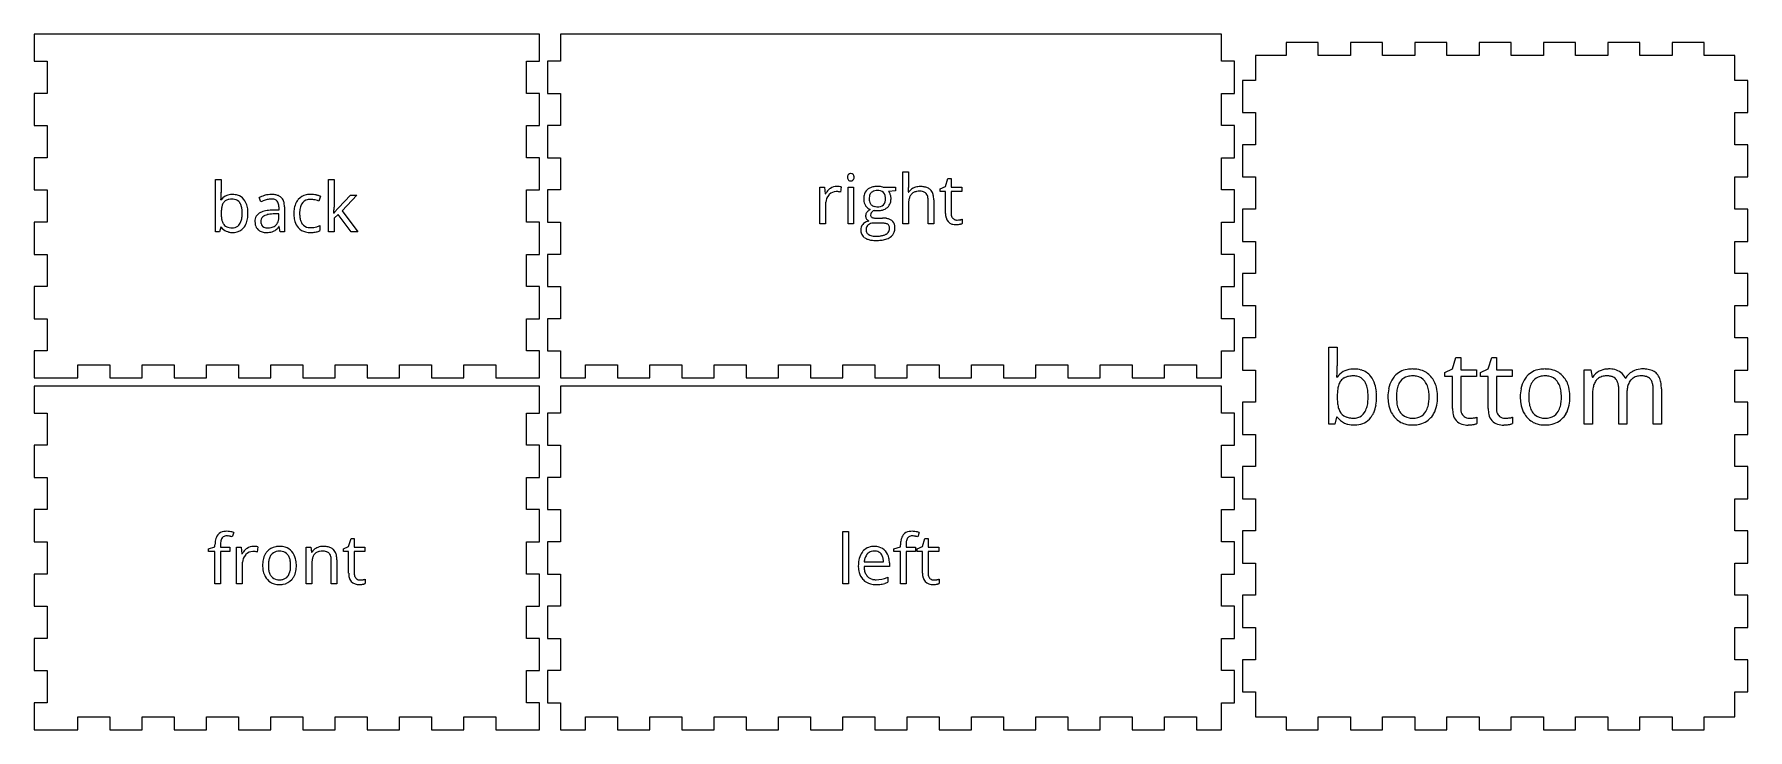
# Model space of a CAD drawing. Header units: inches. Extents: x 0 to 25.9, y 0.1 to 10.6.
import ezdxf

# ---------------------------------------------------------------- set-up
doc = ezdxf.new("R2010")
doc.units = ezdxf.units.IN

msp = doc.modelspace()

# ---------------------------------------------------------------- linework, layer by layer
at = {"layer": 'back_labelLayer'}
for p, q in [((2.744, 7.656), (2.744, 8.445)), ((2.744, 8.445), (2.829, 8.445)), ((2.829, 8.445), (2.829, 8.253)), ((4.454, 7.656), (4.454, 8.445)), ((4.454, 8.445), (4.537, 8.445)), ((4.537, 8.445), (4.537, 8.027)), ((2.825, 8.138), (2.829, 8.138)), ((3.428, 8.109), (3.402, 8.173)), ((4.33, 8.193), (4.304, 8.121)), ((4.604, 8.021), (4.784, 8.212)), ((4.884, 8.212), (4.658, 7.975)), ((4.784, 8.212), (4.884, 8.212)), ((3.609, 7.986), (3.704, 7.989)), ((3.702, 7.929), (3.617, 7.926)), ((3.702, 7.879), (3.702, 7.929)), ((3.704, 7.989), (3.704, 8.023)), ((3.786, 8.035), (3.786, 7.656)), ((4.533, 7.94), (4.537, 7.94)), ((4.601, 7.918), (4.537, 7.864)), ((4.537, 7.864), (4.537, 7.656)), ((4.797, 7.656), (4.601, 7.918)), ((4.658, 7.975), (4.899, 7.656)), ((2.805, 7.656), (2.744, 7.656)), ((2.823, 7.727), (2.805, 7.656)), ((2.829, 7.727), (2.823, 7.727)), ((3.707, 7.735), (3.703, 7.735)), ((3.723, 7.656), (3.707, 7.735)), ((3.786, 7.656), (3.723, 7.656)), ((4.322, 7.749), (4.322, 7.674)), ((4.537, 7.656), (4.454, 7.656)), ((4.899, 7.656), (4.797, 7.656))]:
    msp.add_line(p, q, dxfattribs=at)
for centre, radius, start, end in [((1.561, 8.235), 1.267, 355.7238, 358.126), ((1.816, 8.218), 1.012, 355.4691, 355.6574), ((1.072, 8.252), 1.757, 358.1124, 0.0482), ((2.986, 8.028), 0.192, 95.1836, 145.1108), ((3.095, 7.975), 0.264, 160.8927, 171.2334), ((2.982, 8.015), 0.144, 143.3383, 161.2561), ((2.956, 8.033), 0.112, 120.14, 142.425), ((2.972, 8.002), 0.146, 100.4471, 119.6699), ((2.989, 7.914), 0.237, 89.5729, 100.7327), ((3.003, 7.933), 0.288, 89.8743, 96.8146), ((2.992, 7.955), 0.195, 78.6782, 90.3752), ((3.006, 7.963), 0.257, 74.2395, 90.5622), ((3.009, 8.026), 0.123, 35.5408, 79.8013), ((3.023, 8.026), 0.193, 38.563, 74.0672), ((2.995, 8.016), 0.14, 32.7029, 35.5235), ((2.957, 7.994), 0.183, 15.7779, 32.0148), ((2.837, 7.959), 0.309, 6.1649, 16.0396), ((2.979, 7.992), 0.248, 16.471, 38.4076), ((2.853, 7.952), 0.381, 5.1337, 16.7972), ((3.587, 7.831), 0.388, 106.3569, 118.3351), ((3.675, 7.601), 0.564, 112.212, 115.964), ((3.62, 7.741), 0.414, 103.6225, 112.432), ((3.603, 7.78), 0.442, 104.5153, 106.5492), ((3.591, 7.831), 0.39, 90.0715, 104.6522), ((3.588, 7.877), 0.274, 90.4487, 103.7665), ((3.586, 7.943), 0.208, 83.6512, 90.1748), ((3.592, 7.865), 0.356, 81.5681, 90.3251), ((3.595, 8.013), 0.138, 70.5721, 83.9931), ((3.613, 8.062), 0.0855, 42.7295, 71.0381), ((3.613, 7.999), 0.22, 68.2272, 81.7497), ((3.605, 8.058), 0.094, 20.4096, 41.4481), ((3.553, 8.038), 0.149, 7.8271, 20.6044), ((3.642, 8.07), 0.143, 47.8682, 68.2934), ((3.462, 8.025), 0.242, 359.6933, 8.0039), ((3.646, 8.08), 0.133, 19.233, 46.6743), ((3.569, 8.051), 0.216, 6.338, 19.6813), ((3.454, 8.036), 0.331, 359.8024, 6.6584), ((4.231, 7.963), 0.3, 153.0876, 170.1051), ((4.17, 7.992), 0.232, 138.6548, 152.6855), ((4.159, 8.001), 0.218, 101.4912, 138.3135), ((4.3, 7.953), 0.283, 160.1421, 175.1366), ((4.168, 8.004), 0.141, 114.4266, 161.6632), ((4.181, 7.96), 0.187, 88.7196, 112.5666), ((4.185, 7.891), 0.331, 89.5893, 102.1787), ((4.185, 7.96), 0.187, 87.6768, 89.9748), ((4.187, 7.842), 0.38, 77.7703, 89.9477), ((4.182, 7.906), 0.241, 81.6907, 87.5082), ((4.167, 7.8), 0.348, 77.3003, 81.7345), ((4.146, 7.703), 0.448, 74.7807, 77.4501), ((4.166, 7.773), 0.375, 68.3295, 74.883), ((4.18, 7.802), 0.42, 74.6791, 77.9585), ((4.219, 7.943), 0.274, 70.0945, 74.7383), ((4.256, 8.044), 0.167, 63.5033, 70.1862), ((4.272, 8.078), 0.129, 62.9395, 63.1933), ((3.283, 7.945), 0.454, 171.0667, 177.8457), ((3.478, 7.935), 0.649, 177.6178, 180.0425), ((3.386, 7.932), 0.557, 179.7765, 185.7077), ((3.166, 7.909), 0.336, 185.5921, 194.2054), ((3.025, 7.873), 0.191, 193.9433, 208.0214), ((2.968, 7.844), 0.127, 208.5543, 217.5611), ((2.947, 7.879), 0.193, 326.7103, 343.6662), ((2.834, 7.913), 0.311, 343.4169, 353.6371), ((2.649, 7.937), 0.498, 359.7683, 6.3097), ((2.664, 7.933), 0.483, 353.4936, 0.2206), ((2.912, 7.902), 0.319, 335.8305, 350.8257), ((2.74, 7.931), 0.494, 350.6563, 0.3382), ((2.693, 7.935), 0.541, 359.8781, 5.4093), ((3.485, 7.815), 0.146, 115.4904, 182.3569), ((3.552, 7.808), 0.212, 179.5455, 192.6952), ((3.558, 7.681), 0.298, 101.3567, 117.0801), ((3.561, 7.809), 0.133, 171.2125, 180.2064), ((3.548, 7.807), 0.12, 179.5262, 192.7786), ((3.519, 7.817), 0.0899, 120.9736, 172.4178), ((3.508, 7.797), 0.0785, 192.326, 222.0584), ((3.54, 7.784), 0.129, 113.5882, 121.6813), ((3.572, 7.71), 0.21, 102.7993, 113.2436), ((3.617, 7.407), 0.578, 92.4696, 101.7065), ((3.609, 7.549), 0.376, 96.3544, 102.9957), ((3.637, 7.307), 0.619, 91.8564, 96.4476), ((3.634, 7.163), 0.823, 91.7165, 92.9096), ((3.558, 7.859), 0.141, 314.189, 347.4271), ((3.488, 7.877), 0.214, 346.9175, 0.2824), ((3.399, 7.879), 0.302, 359.8251, 359.9866), ((4.393, 7.933), 0.465, 169.898, 180.3689), ((4.438, 7.93), 0.509, 179.9385, 183.9814), ((4.301, 7.917), 0.372, 183.5915, 196.3539), ((4.178, 7.88), 0.244, 196.0166, 221.1349), ((4.481, 7.932), 0.466, 174.5312, 180.1547), ((4.424, 7.929), 0.408, 179.7041, 188.0743), ((4.277, 7.907), 0.259, 187.9314, 200.3888), ((4.197, 7.878), 0.175, 200.418, 216.6393), ((0.144, 8.245), 4.399, 356.0256, 356.0531), ((1.803, 8.132), 2.737, 356.0324, 356.6446), ((2.884, 8.069), 1.654, 356.6328, 357.4904), ((3.977, 8.028), 0.561, 358.2729, 359.8935), ((3.54, 8.04), 0.998, 357.5037, 358.3308), ((4.945, 7.652), 0.499, 142.3233, 144.7071), ((5.21, 7.447), 0.834, 140.4336, 142.3364), ((5.555, 7.163), 1.281, 139.2791, 140.471), ((5.956, 6.818), 1.81, 138.3418, 139.2878), ((2.98, 7.836), 0.187, 215.5849, 245.8363), ((2.964, 7.842), 0.122, 218.169, 253.8047), ((2.995, 7.869), 0.222, 245.9804, 255.5452), ((2.986, 7.912), 0.196, 253.1386, 266.8481), ((3.002, 7.901), 0.256, 255.7755, 270.3187), ((2.993, 7.987), 0.271, 266.3776, 270.0517), ((2.995, 7.884), 0.168, 269.3871, 285.8632), ((3.004, 7.931), 0.286, 269.9226, 275.5485), ((3.017, 7.846), 0.199, 274.064, 321.4081), ((3.007, 7.839), 0.121, 286.0163, 326.8498), ((2.988, 7.869), 0.237, 321.3158, 335.5439), ((3.48, 7.79), 0.138, 192.0828, 227.4521), ((3.484, 7.795), 0.145, 227.7693, 237.8043), ((3.497, 7.818), 0.171, 238.3273, 258.9185), ((3.505, 7.796), 0.075, 222.5803, 229.2545), ((3.515, 7.809), 0.0917, 229.7838, 254.2723), ((3.515, 7.904), 0.259, 258.6723, 270.4045), ((3.529, 7.854), 0.139, 253.9399, 266.4533), ((3.517, 8.024), 0.379, 269.9534, 273.1487), ((3.533, 7.904), 0.189, 266.0789, 270.0599), ((3.535, 7.947), 0.232, 269.5794, 282.0412), ((3.523, 7.932), 0.286, 272.9335, 281.4141), ((3.541, 7.842), 0.194, 281.2978, 293.7314), ((3.552, 7.872), 0.155, 281.712, 306.4595), ((3.555, 7.805), 0.155, 294.3937, 304.7366), ((3.559, 7.859), 0.141, 306.988, 313.8556), ((3.514, 7.864), 0.227, 304.8483, 314.8535), ((3.429, 7.951), 0.349, 314.7441, 321.7073), ((4.154, 7.862), 0.214, 221.7976, 256.802), ((4.164, 7.854), 0.134, 216.9697, 261.3103), ((4.179, 7.96), 0.315, 256.4246, 270.4888), ((4.179, 7.923), 0.204, 260.1358, 270.2689), ((4.178, 8.072), 0.353, 270.266, 286.289), ((4.182, 8.107), 0.462, 269.965, 272.8643), ((4.189, 7.999), 0.353, 272.5979, 282.1878), ((4.214, 7.888), 0.24, 282.0346, 296.9452), ((4.157, 8.152), 0.435, 286.0459, 292.3651)]:
    msp.add_arc(centre, radius, start, end, dxfattribs=at)
at = {"layer": 'back_outsideCutPath'}
for p, q in [((0, 10.644), (0, 10.236)), ((7.644, 10.644), (0, 10.644)), ((7.644, 10.236), (7.644, 10.644)), ((0, 10.236), (0.197, 10.236)), ((0.197, 10.236), (0.197, 9.749)), ((7.447, 9.749), (7.447, 10.236)), ((7.447, 10.236), (7.644, 10.236)), ((0.197, 9.749), (0, 9.749)), ((0, 9.749), (0, 9.262)), ((7.644, 9.749), (7.447, 9.749)), ((7.644, 9.262), (7.644, 9.749)), ((0, 9.262), (0.197, 9.262)), ((0.197, 9.262), (0.197, 8.775)), ((7.447, 8.775), (7.447, 9.262)), ((7.447, 9.262), (7.644, 9.262)), ((0.197, 8.775), (0, 8.775)), ((0, 8.775), (0, 8.289)), ((7.644, 8.775), (7.447, 8.775)), ((7.644, 8.289), (7.644, 8.775)), ((0, 8.289), (0.197, 8.289)), ((0.197, 8.289), (0.197, 7.802)), ((7.447, 7.802), (7.447, 8.289)), ((7.447, 8.289), (7.644, 8.289)), ((0.197, 7.802), (0, 7.802)), ((0, 7.802), (0, 7.315)), ((7.644, 7.802), (7.447, 7.802)), ((7.644, 7.315), (7.644, 7.802)), ((0, 7.315), (0.197, 7.315)), ((0.197, 7.315), (0.197, 6.828)), ((7.447, 6.828), (7.447, 7.315)), ((7.447, 7.315), (7.644, 7.315)), ((0.197, 6.828), (0, 6.828)), ((0, 6.828), (0, 6.342)), ((7.644, 6.828), (7.447, 6.828)), ((7.644, 6.342), (7.644, 6.828)), ((0, 6.342), (0.197, 6.342)), ((0.197, 6.342), (0.197, 5.855)), ((7.447, 5.855), (7.447, 6.342)), ((7.447, 6.342), (7.644, 6.342)), ((0.197, 5.855), (0, 5.855)), ((0, 5.855), (0, 5.447)), ((7.644, 5.855), (7.447, 5.855)), ((7.644, 5.447), (7.644, 5.855)), ((0, 5.447), (0.658, 5.447)), ((0.658, 5.447), (0.658, 5.644)), ((0.658, 5.644), (1.145, 5.644)), ((1.145, 5.644), (1.145, 5.447)), ((1.145, 5.447), (1.631, 5.447)), ((1.631, 5.447), (1.631, 5.644)), ((1.631, 5.644), (2.118, 5.644)), ((2.118, 5.644), (2.118, 5.447)), ((2.118, 5.447), (2.605, 5.447)), ((2.605, 5.447), (2.605, 5.644)), ((2.605, 5.644), (3.092, 5.644)), ((3.092, 5.644), (3.092, 5.447)), ((3.092, 5.447), (3.578, 5.447)), ((3.578, 5.447), (3.578, 5.644)), ((3.578, 5.644), (4.065, 5.644)), ((4.065, 5.644), (4.065, 5.447)), ((4.065, 5.447), (4.552, 5.447)), ((4.552, 5.447), (4.552, 5.644)), ((4.552, 5.644), (5.039, 5.644)), ((5.039, 5.644), (5.039, 5.447)), ((5.039, 5.447), (5.525, 5.447)), ((5.525, 5.447), (5.525, 5.644)), ((5.525, 5.644), (6.012, 5.644)), ((6.012, 5.644), (6.012, 5.447)), ((6.012, 5.447), (6.499, 5.447)), ((6.499, 5.447), (6.499, 5.644)), ((6.499, 5.644), (6.986, 5.644)), ((6.986, 5.644), (6.986, 5.447)), ((6.986, 5.447), (7.472, 5.447)), ((7.472, 5.447), (7.644, 5.447))]:
    msp.add_line(p, q, dxfattribs=at)
at = {"layer": 'bottom_labelLayer'}
for p, q in [((19.594, 4.749), (19.594, 5.91)), ((19.594, 5.91), (19.718, 5.91)), ((19.718, 5.91), (19.718, 5.628)), ((21.464, 5.582), (21.516, 5.756)), ((21.516, 5.756), (21.587, 5.756)), ((21.587, 5.756), (21.587, 5.567)), ((22.003, 5.582), (22.056, 5.756)), ((22.056, 5.756), (22.127, 5.756)), ((22.127, 5.756), (22.127, 5.567)), ((19.712, 5.458), (19.718, 5.458)), ((21.346, 5.53), (21.464, 5.582)), ((21.346, 5.47), (21.346, 5.53)), ((21.464, 5.47), (21.346, 5.47)), ((21.464, 4.984), (21.464, 5.47)), ((21.587, 5.567), (21.825, 5.567)), ((21.825, 5.47), (21.587, 5.47)), ((21.587, 5.47), (21.587, 4.989)), ((21.825, 5.567), (21.825, 5.47)), ((21.886, 5.53), (22.003, 5.582)), ((21.886, 5.47), (21.886, 5.53)), ((22.003, 5.47), (21.886, 5.47)), ((22.003, 4.984), (22.003, 5.47)), ((22.127, 5.567), (22.365, 5.567)), ((22.365, 5.47), (22.127, 5.47)), ((22.127, 5.47), (22.127, 4.989)), ((22.365, 5.567), (22.365, 5.47)), ((23.457, 4.749), (23.457, 5.567)), ((23.457, 5.567), (23.558, 5.567)), ((23.558, 5.567), (23.578, 5.455)), ((23.578, 5.455), (23.584, 5.455)), ((23.978, 4.749), (23.978, 5.281)), ((24.077, 5.443), (24.083, 5.443)), ((24.102, 5.205), (24.102, 4.749)), ((24.5, 4.749), (24.5, 5.281)), ((24.624, 5.282), (24.624, 4.749)), ((23.581, 5.178), (23.581, 4.749)), ((19.683, 4.749), (19.594, 4.749)), ((19.709, 4.854), (19.683, 4.749)), ((19.718, 4.854), (19.709, 4.854)), ((21.831, 4.851), (21.831, 4.756)), ((22.371, 4.851), (22.371, 4.756)), ((23.581, 4.749), (23.457, 4.749)), ((24.102, 4.749), (23.978, 4.749)), ((24.624, 4.749), (24.5, 4.749))]:
    msp.add_line(p, q, dxfattribs=at)
for centre, radius, start, end in [((18.133, 5.583), 1.584, 355.4747, 355.6517), ((17.854, 5.602), 1.864, 355.7238, 358.1261), ((17.135, 5.626), 2.583, 358.1123, 0.0486), ((19.949, 5.297), 0.282, 95.1835, 145.1109), ((19.905, 5.303), 0.165, 120.1403, 142.4248), ((19.929, 5.258), 0.215, 100.4469, 119.6703), ((19.955, 5.128), 0.348, 89.5733, 100.7326), ((19.974, 5.157), 0.423, 89.8743, 96.8147), ((19.959, 5.19), 0.287, 78.6779, 90.3748), ((19.979, 5.201), 0.379, 74.2393, 90.5623), ((19.983, 5.293), 0.181, 35.5409, 79.8011), ((20.004, 5.293), 0.284, 38.5632, 74.0669), ((19.939, 5.243), 0.365, 16.4709, 38.4075), ((20.841, 5.242), 0.342, 138.176, 150.2288), ((20.829, 5.251), 0.328, 99.176, 137.9832), ((20.832, 5.276), 0.197, 103.4686, 142.3118), ((20.861, 5.1), 0.481, 89.7328, 100.0758), ((20.857, 5.182), 0.295, 89.4804, 103.8807), ((20.861, 5.164), 0.313, 79.3454, 90.3175), ((20.868, 5.165), 0.416, 73.5222, 90.5692), ((20.885, 5.27), 0.204, 37.9578, 80.4006), ((20.892, 5.254), 0.324, 41.1445, 73.2135), ((20.845, 5.214), 0.386, 13.5014, 41.0703), ((22.844, 5.242), 0.342, 138.176, 150.2288), ((22.832, 5.251), 0.328, 99.176, 137.9832), ((22.835, 5.276), 0.197, 103.4686, 142.3118), ((22.864, 5.1), 0.481, 89.7328, 100.0758), ((22.86, 5.182), 0.295, 89.4804, 103.8807), ((22.864, 5.164), 0.313, 79.3454, 90.3175), ((22.87, 5.165), 0.416, 73.5222, 90.5692), ((22.888, 5.27), 0.204, 37.9578, 80.4006), ((22.895, 5.254), 0.324, 41.1445, 73.2135), ((22.848, 5.214), 0.386, 13.5014, 41.0703), ((23.794, 5.331), 0.244, 117.121, 149.5424), ((23.78, 5.279), 0.195, 101.1545, 123.0657), ((23.819, 5.287), 0.294, 93.8342, 117.5074), ((23.804, 5.169), 0.308, 89.5573, 101.4831), ((23.826, 5.226), 0.355, 89.9658, 94.2832), ((23.806, 5.186), 0.29, 85.5236, 90.0794), ((23.83, 5.176), 0.406, 77.5572, 90.5512), ((23.814, 5.27), 0.206, 72.3599, 85.9564), ((23.839, 5.342), 0.13, 41.061, 72.8993), ((23.868, 5.338), 0.239, 52.7027, 78.0053), ((23.881, 5.363), 0.212, 22.2099, 51.4969), ((24.307, 5.314), 0.259, 119.4042, 150.1829), ((24.336, 5.27), 0.311, 118.2606, 120.0618), ((24.336, 5.267), 0.314, 95.8636, 117.9694), ((24.302, 5.273), 0.201, 101.003, 121.7842), ((24.326, 5.158), 0.319, 89.562, 101.2963), ((24.347, 5.191), 0.391, 89.9197, 96.2621), ((24.329, 5.189), 0.288, 85.8146, 90.068), ((24.35, 5.151), 0.431, 79.936, 90.3805), ((24.336, 5.27), 0.206, 72.6394, 86.2566), ((24.36, 5.342), 0.13, 41.0408, 73.1793), ((24.379, 5.306), 0.273, 62.9726, 80.1663), ((24.409, 5.368), 0.204, 44.229, 62.6228), ((24.4, 5.364), 0.213, 19.561, 43.3162), ((20.673, 5.159), 0.955, 177.6179, 180.0425), ((20.386, 5.174), 0.667, 171.0668, 177.8457), ((20.11, 5.218), 0.388, 160.8927, 171.2335), ((19.944, 5.277), 0.212, 143.3385, 161.2557), ((19.963, 5.279), 0.206, 32.7026, 35.5237), ((19.908, 5.247), 0.269, 15.778, 32.0151), ((19.73, 5.194), 0.455, 6.165, 16.0394), ((19.454, 5.163), 0.732, 359.7682, 6.3096), ((19.754, 5.185), 0.56, 5.1338, 16.7972), ((19.519, 5.16), 0.795, 359.8778, 5.4095), ((21.129, 5.163), 0.643, 169.2442, 180.3882), ((20.911, 5.206), 0.421, 150.7111, 169.4696), ((21.269, 5.161), 0.655, 173.0085, 180.2465), ((21.032, 5.191), 0.416, 162.0653, 173.1674), ((20.88, 5.242), 0.256, 142.9024, 162.3751), ((20.843, 5.24), 0.255, 20.0256, 37.4351), ((20.717, 5.194), 0.39, 7.7439, 20.0692), ((20.491, 5.162), 0.618, 359.7074, 7.8972), ((20.665, 5.167), 0.572, 1.1277, 13.8799), ((23.132, 5.163), 0.643, 169.2442, 180.3882), ((22.913, 5.206), 0.421, 150.7111, 169.4696), ((23.272, 5.161), 0.655, 173.0085, 180.2465), ((23.035, 5.191), 0.416, 162.0653, 173.1674), ((22.883, 5.242), 0.256, 142.9024, 162.3751), ((22.846, 5.24), 0.255, 20.0256, 37.4351), ((22.72, 5.194), 0.39, 7.7439, 20.0692), ((22.493, 5.162), 0.618, 359.7074, 7.8972), ((22.668, 5.167), 0.572, 1.1277, 13.8799), ((24.444, 5.178), 0.862, 178.0973, 180.0257), ((24.204, 5.189), 0.623, 171.304, 178.3503), ((23.953, 5.228), 0.369, 161.0233, 171.4471), ((23.801, 5.282), 0.208, 143.0769, 161.3913), ((23.764, 5.307), 0.162, 123.7016, 142.3024), ((23.822, 5.331), 0.15, 20.7073, 40.0218), ((23.747, 5.303), 0.229, 7.9865, 20.7949), ((23.613, 5.283), 0.366, 359.6946, 8.1475), ((24.647, 5.208), 0.545, 172.3778, 180.183), ((24.776, 5.206), 0.674, 179.9009, 180.0091), ((24.44, 5.237), 0.336, 160.8734, 172.527), ((24.317, 5.281), 0.205, 140.9767, 161.1698), ((24.284, 5.305), 0.164, 122.3593, 140.2888), ((24.344, 5.331), 0.15, 20.7073, 40.0218), ((24.269, 5.303), 0.229, 7.9865, 20.7949), ((24.135, 5.283), 0.366, 359.6946, 8.1475), ((24.27, 5.315), 0.352, 7.5041, 19.9646), ((24.056, 5.285), 0.568, 359.7106, 7.6908), ((20.538, 5.155), 0.819, 179.7761, 185.7077), ((20.215, 5.122), 0.495, 185.5924, 194.2052), ((20.008, 5.068), 0.281, 193.9429, 208.0218), ((19.924, 5.026), 0.187, 208.5538, 217.5604), ((19.893, 5.077), 0.284, 326.7106, 343.6661), ((19.727, 5.127), 0.458, 343.4171, 353.6368), ((19.476, 5.157), 0.71, 353.4933, 0.2206), ((19.842, 5.111), 0.47, 335.8305, 350.8255), ((19.588, 5.154), 0.727, 350.6564, 0.3381), ((21.106, 5.156), 0.62, 179.7745, 189.0933), ((20.946, 5.129), 0.458, 188.9102, 205.3171), ((20.899, 5.109), 0.407, 205.6558, 208.446), ((21.242, 5.155), 0.627, 179.706, 187.9162), ((21.011, 5.122), 0.395, 187.764, 200.0977), ((20.885, 5.076), 0.26, 200.0846, 216.913), ((20.833, 5.079), 0.266, 323.009, 342.6389), ((20.681, 5.129), 0.426, 342.3614, 353.7538), ((20.456, 5.156), 0.653, 353.5361, 0.2016), ((20.813, 5.111), 0.42, 330.2507, 349.4117), ((20.597, 5.154), 0.64, 349.1762, 0.3862), ((20.511, 5.159), 0.727, 359.9913, 1.5429), ((21.853, 4.979), 0.389, 179.3551, 192.8478), ((21.837, 4.987), 0.25, 179.6414, 189.7504), ((21.749, 4.972), 0.16, 189.5476, 205.7876), ((22.393, 4.979), 0.389, 179.3551, 192.8478), ((22.377, 4.987), 0.25, 179.6414, 189.7504), ((22.289, 4.972), 0.16, 189.5476, 205.7876), ((23.108, 5.156), 0.62, 179.7745, 189.0933), ((22.949, 5.129), 0.458, 188.9102, 205.3171), ((22.902, 5.109), 0.407, 205.6558, 208.446), ((23.244, 5.155), 0.627, 179.706, 187.9162), ((23.014, 5.122), 0.395, 187.764, 200.0977), ((22.887, 5.076), 0.26, 200.0846, 216.913), ((22.836, 5.079), 0.266, 323.009, 342.6389), ((22.684, 5.129), 0.426, 342.3614, 353.7538), ((22.459, 5.156), 0.653, 353.5361, 0.2016), ((22.816, 5.111), 0.42, 330.2507, 349.4117), ((22.6, 5.154), 0.64, 349.1762, 0.3862), ((22.514, 5.159), 0.727, 359.9913, 1.5429), ((19.942, 5.014), 0.274, 215.585, 245.8362), ((19.917, 5.023), 0.18, 218.1692, 253.8047), ((19.962, 5.062), 0.327, 245.9804, 255.5453), ((19.95, 5.126), 0.288, 253.1383, 266.8484), ((19.973, 5.11), 0.376, 255.7755, 270.3186), ((19.96, 5.236), 0.399, 266.3783, 270.0506), ((19.963, 5.084), 0.247, 269.3869, 285.863), ((19.976, 5.154), 0.42, 269.9229, 275.5483), ((19.996, 5.028), 0.293, 274.064, 321.4082), ((19.981, 5.018), 0.178, 286.0163, 326.8498), ((19.953, 5.063), 0.348, 321.3162, 335.5435), ((20.838, 5.072), 0.335, 207.7948, 238.6758), ((20.842, 5.08), 0.345, 238.8114, 253.2428), ((20.838, 5.043), 0.203, 217.3008, 261.7099), ((20.855, 5.132), 0.398, 253.5437, 270.4182), ((20.86, 5.145), 0.308, 260.5035, 270.2479), ((20.86, 5.215), 0.481, 269.7504, 279.8033), ((20.864, 5.125), 0.288, 269.4482, 284.7255), ((20.887, 5.041), 0.2, 284.5662, 322.6335), ((20.891, 5.067), 0.33, 278.8959, 317.9978), ((20.879, 5.077), 0.346, 318.1441, 329.7565), ((21.658, 4.927), 0.187, 190.3818, 253.8772), ((21.713, 4.955), 0.12, 206.129, 221.4087), ((21.696, 5.057), 0.324, 253.785, 270.8851), ((21.709, 4.952), 0.115, 221.5949, 262.3505), ((21.718, 5.002), 0.166, 261.3267, 270.1917), ((21.701, 5.051), 0.317, 270.0031, 270.7611), ((21.699, 5.12), 0.386, 270.893, 275.5489), ((21.72, 5.243), 0.407, 269.8806, 278.303), ((21.685, 5.27), 0.537, 275.5263, 279.2938), ((21.698, 5.196), 0.462, 279.1849, 280.1152), ((21.724, 5.207), 0.37, 278.4125, 279.0125), ((21.718, 5.085), 0.349, 280.0062, 283.374), ((21.678, 5.503), 0.67, 278.9593, 280.5104), ((21.749, 4.955), 0.216, 283.3076, 288.1193), ((21.721, 5.269), 0.433, 280.484, 282.6264), ((21.76, 5.1), 0.259, 282.5877, 285.5785), ((21.779, 4.866), 0.122, 287.9885, 295.304), ((21.779, 5.029), 0.186, 285.7244, 286.2574), ((22.197, 4.927), 0.187, 190.3818, 253.8772), ((22.252, 4.955), 0.12, 206.129, 221.4087), ((22.236, 5.057), 0.324, 253.785, 270.8851), ((22.248, 4.952), 0.115, 221.5949, 262.3505), ((22.258, 5.002), 0.166, 261.3267, 270.1917), ((22.241, 5.051), 0.317, 270.0031, 270.7611), ((22.239, 5.12), 0.386, 270.893, 275.5489), ((22.259, 5.243), 0.407, 269.8806, 278.303), ((22.224, 5.27), 0.537, 275.5263, 279.2938), ((22.237, 5.196), 0.462, 279.1849, 280.1152), ((22.264, 5.207), 0.37, 278.4125, 279.0125), ((22.258, 5.085), 0.349, 280.0062, 283.374), ((22.218, 5.503), 0.67, 278.9593, 280.5104), ((22.289, 4.955), 0.216, 283.3076, 288.1193), ((22.261, 5.269), 0.433, 280.484, 282.6264), ((22.299, 5.1), 0.259, 282.5877, 285.5785), ((22.318, 4.866), 0.122, 287.9885, 295.304), ((22.318, 5.029), 0.186, 285.7244, 286.2574), ((22.841, 5.072), 0.335, 207.7948, 238.6758), ((22.845, 5.08), 0.345, 238.8114, 253.2428), ((22.841, 5.043), 0.203, 217.3008, 261.7099), ((22.858, 5.132), 0.398, 253.5437, 270.4182), ((22.863, 5.145), 0.308, 260.5035, 270.2479), ((22.863, 5.215), 0.481, 269.7504, 279.8033), ((22.867, 5.125), 0.288, 269.4482, 284.7255), ((22.889, 5.041), 0.2, 284.5662, 322.6335), ((22.894, 5.067), 0.33, 278.8959, 317.9978), ((22.882, 5.077), 0.346, 318.1441, 329.7565)]:
    msp.add_arc(centre, radius, start, end, dxfattribs=at)
at = {"layer": 'bottom_outsideCutPath'}
for p, q in [((19.432, 10.519), (18.945, 10.519)), ((18.945, 10.519), (18.945, 10.322)), ((19.432, 10.322), (19.432, 10.519)), ((20.406, 10.519), (19.919, 10.519)), ((19.919, 10.519), (19.919, 10.322)), ((20.406, 10.322), (20.406, 10.519)), ((21.379, 10.519), (20.892, 10.519)), ((20.892, 10.519), (20.892, 10.322)), ((21.379, 10.322), (21.379, 10.519)), ((22.353, 10.519), (21.866, 10.519)), ((21.866, 10.519), (21.866, 10.322)), ((22.353, 10.322), (22.353, 10.519)), ((23.326, 10.519), (22.839, 10.519)), ((22.839, 10.519), (22.839, 10.322)), ((23.326, 10.322), (23.326, 10.519)), ((24.3, 10.519), (23.813, 10.519)), ((23.813, 10.519), (23.813, 10.322)), ((24.3, 10.322), (24.3, 10.519)), ((25.273, 10.519), (24.786, 10.519)), ((24.786, 10.519), (24.786, 10.322)), ((25.273, 10.322), (25.273, 10.519)), ((18.484, 10.322), (18.484, 9.946)), ((18.945, 10.322), (18.484, 10.322)), ((19.919, 10.322), (19.432, 10.322)), ((20.892, 10.322), (20.406, 10.322)), ((21.866, 10.322), (21.379, 10.322)), ((22.839, 10.322), (22.353, 10.322)), ((23.813, 10.322), (23.326, 10.322)), ((24.786, 10.322), (24.3, 10.322)), ((25.734, 10.322), (25.273, 10.322)), ((25.734, 9.946), (25.734, 10.322)), ((18.484, 9.946), (18.287, 9.946)), ((18.287, 9.946), (18.287, 9.459)), ((25.931, 9.946), (25.734, 9.946)), ((25.931, 9.459), (25.931, 9.946)), ((18.287, 9.459), (18.484, 9.459)), ((18.484, 9.459), (18.484, 8.972)), ((25.734, 8.972), (25.734, 9.459)), ((25.734, 9.459), (25.931, 9.459)), ((18.484, 8.972), (18.287, 8.972)), ((18.287, 8.972), (18.287, 8.486)), ((25.931, 8.972), (25.734, 8.972)), ((25.931, 8.486), (25.931, 8.972)), ((18.287, 8.486), (18.484, 8.486)), ((18.484, 8.486), (18.484, 7.999)), ((25.734, 7.999), (25.734, 8.486)), ((25.734, 8.486), (25.931, 8.486)), ((18.484, 7.999), (18.287, 7.999)), ((18.287, 7.999), (18.287, 7.512)), ((25.931, 7.999), (25.734, 7.999)), ((25.931, 7.512), (25.931, 7.999)), ((18.287, 7.512), (18.484, 7.512)), ((18.484, 7.512), (18.484, 7.025)), ((25.734, 7.025), (25.734, 7.512)), ((25.734, 7.512), (25.931, 7.512)), ((18.484, 7.025), (18.287, 7.025)), ((18.287, 7.025), (18.287, 6.539)), ((25.931, 7.025), (25.734, 7.025)), ((25.931, 6.539), (25.931, 7.025)), ((18.287, 6.539), (18.484, 6.539)), ((18.484, 6.539), (18.484, 6.052)), ((25.734, 6.052), (25.734, 6.539)), ((25.734, 6.539), (25.931, 6.539)), ((18.484, 6.052), (18.287, 6.052)), ((18.287, 6.052), (18.287, 5.565)), ((25.931, 6.052), (25.734, 6.052)), ((25.931, 5.565), (25.931, 6.052)), ((18.287, 5.565), (18.484, 5.565)), ((18.484, 5.565), (18.484, 5.078)), ((25.734, 5.078), (25.734, 5.565)), ((25.734, 5.565), (25.931, 5.565)), ((18.484, 5.078), (18.287, 5.078)), ((18.287, 5.078), (18.287, 4.592)), ((25.931, 5.078), (25.734, 5.078)), ((25.931, 4.592), (25.931, 5.078)), ((18.287, 4.592), (18.484, 4.592)), ((18.484, 4.592), (18.484, 4.105)), ((25.734, 4.105), (25.734, 4.592)), ((25.734, 4.592), (25.931, 4.592)), ((18.484, 4.105), (18.287, 4.105)), ((18.287, 4.105), (18.287, 3.618)), ((25.931, 4.105), (25.734, 4.105)), ((25.931, 3.618), (25.931, 4.105)), ((18.287, 3.618), (18.484, 3.618)), ((18.484, 3.618), (18.484, 3.131)), ((25.734, 3.131), (25.734, 3.618)), ((25.734, 3.618), (25.931, 3.618)), ((18.484, 3.131), (18.287, 3.131)), ((18.287, 3.131), (18.287, 2.645)), ((25.931, 3.131), (25.734, 3.131)), ((25.931, 2.645), (25.931, 3.131)), ((18.287, 2.645), (18.484, 2.645)), ((18.484, 2.645), (18.484, 2.158)), ((25.734, 2.158), (25.734, 2.645)), ((25.734, 2.645), (25.931, 2.645)), ((18.484, 2.158), (18.287, 2.158)), ((18.287, 2.158), (18.287, 1.671)), ((25.931, 2.158), (25.734, 2.158)), ((25.931, 1.671), (25.931, 2.158)), ((18.287, 1.671), (18.484, 1.671)), ((18.484, 1.671), (18.484, 1.184)), ((25.734, 1.184), (25.734, 1.671)), ((25.734, 1.671), (25.931, 1.671)), ((18.484, 1.184), (18.287, 1.184)), ((18.287, 1.184), (18.287, 0.698)), ((25.931, 1.184), (25.734, 1.184)), ((25.931, 0.698), (25.931, 1.184)), ((18.287, 0.698), (18.484, 0.698)), ((18.484, 0.698), (18.484, 0.322)), ((25.734, 0.322), (25.734, 0.698)), ((25.734, 0.698), (25.931, 0.698)), ((18.484, 0.322), (18.945, 0.322)), ((18.945, 0.322), (18.945, 0.125)), ((19.432, 0.125), (19.432, 0.322)), ((19.432, 0.322), (19.919, 0.322)), ((19.919, 0.322), (19.919, 0.125)), ((20.406, 0.125), (20.406, 0.322)), ((20.406, 0.322), (20.892, 0.322)), ((20.892, 0.322), (20.892, 0.125)), ((21.379, 0.125), (21.379, 0.322)), ((21.379, 0.322), (21.866, 0.322)), ((21.866, 0.322), (21.866, 0.125)), ((22.353, 0.125), (22.353, 0.322)), ((22.353, 0.322), (22.839, 0.322)), ((22.839, 0.322), (22.839, 0.125)), ((23.326, 0.125), (23.326, 0.322)), ((23.326, 0.322), (23.813, 0.322)), ((23.813, 0.322), (23.813, 0.125)), ((24.3, 0.125), (24.3, 0.322)), ((24.3, 0.322), (24.786, 0.322)), ((24.786, 0.322), (24.786, 0.125)), ((25.273, 0.125), (25.273, 0.322)), ((25.273, 0.322), (25.734, 0.322)), ((18.945, 0.125), (19.432, 0.125)), ((19.919, 0.125), (20.406, 0.125)), ((20.892, 0.125), (21.379, 0.125)), ((21.866, 0.125), (22.353, 0.125)), ((22.839, 0.125), (23.326, 0.125)), ((23.813, 0.125), (24.3, 0.125)), ((24.786, 0.125), (25.273, 0.125))]:
    msp.add_line(p, q, dxfattribs=at)
at = {"layer": 'front_labelLayer'}
for p, q in [((2.636, 2.86), (2.735, 2.89)), ((2.636, 2.822), (2.636, 2.86)), ((2.735, 2.89), (2.735, 2.921)), ((2.819, 2.923), (2.819, 2.887)), ((2.819, 2.887), (2.961, 2.887)), ((2.961, 2.887), (2.961, 2.822)), ((3.018, 3.108), (2.996, 3.041)), ((3.062, 2.331), (3.062, 2.887)), ((3.062, 2.887), (3.132, 2.887)), ((3.132, 2.887), (3.142, 2.784)), ((3.383, 2.891), (3.371, 2.813)), ((4.114, 2.331), (4.114, 2.887)), ((4.114, 2.887), (4.183, 2.887)), ((4.183, 2.887), (4.197, 2.811)), ((4.679, 2.862), (4.758, 2.897)), ((4.679, 2.822), (4.679, 2.862)), ((4.758, 2.897), (4.794, 3.016)), ((4.794, 3.016), (4.843, 3.016)), ((4.843, 3.016), (4.843, 2.887)), ((4.843, 2.887), (5.004, 2.887)), ((5.004, 2.887), (5.004, 2.822)), ((2.735, 2.822), (2.636, 2.822)), ((2.735, 2.331), (2.735, 2.822)), ((2.961, 2.822), (2.819, 2.822)), ((2.819, 2.822), (2.819, 2.331)), ((3.142, 2.784), (3.146, 2.784)), ((3.147, 2.629), (3.147, 2.331)), ((4.197, 2.811), (4.201, 2.811)), ((4.199, 2.623), (4.199, 2.331)), ((4.495, 2.331), (4.495, 2.691)), ((4.579, 2.694), (4.579, 2.331)), ((4.758, 2.822), (4.679, 2.822)), ((4.758, 2.491), (4.758, 2.822)), ((5.004, 2.822), (4.843, 2.822)), ((4.843, 2.822), (4.843, 2.494)), ((5.008, 2.4), (5.008, 2.336)), ((2.819, 2.331), (2.735, 2.331)), ((3.147, 2.331), (3.062, 2.331)), ((4.199, 2.331), (4.114, 2.331)), ((4.579, 2.331), (4.495, 2.331))]:
    msp.add_line(p, q, dxfattribs=at)
for centre, radius, start, end in [((2.89, 2.976), 0.148, 98.2551, 139.6203), ((2.913, 2.87), 0.256, 89.6694, 99.9318), ((2.913, 2.855), 0.271, 81.5641, 89.7021), ((2.894, 2.722), 0.406, 75.9741, 81.6564), ((2.861, 2.586), 0.546, 73.2967, 76.0941), ((3.076, 2.925), 0.341, 167.5776, 180.6587), ((2.916, 2.962), 0.177, 141.7433, 168.2323), ((3.108, 2.928), 0.289, 171.653, 178.4379), ((3.217, 2.923), 0.398, 178.1975, 180.0232), ((2.993, 2.945), 0.172, 161.8432, 171.7849), ((2.922, 2.969), 0.0975, 145.0688, 162.1805), ((2.901, 2.982), 0.073, 102.7674, 144.3382), ((2.912, 2.943), 0.114, 89.4859, 103.4199), ((2.912, 2.875), 0.181, 83.0768, 89.7927), ((2.901, 2.787), 0.271, 76.5185, 83.0213), ((2.869, 2.652), 0.409, 71.9608, 76.5922), ((3.342, 2.688), 0.217, 124.232, 139.4161), ((3.315, 2.729), 0.168, 89.6797, 124.4404), ((3.317, 2.51), 0.387, 84.9927, 90.1281), ((3.326, 2.615), 0.282, 78.4892, 85.0264), ((3.689, 2.672), 0.223, 99.1761, 137.9832), ((3.711, 2.57), 0.327, 89.7328, 100.0758), ((3.715, 2.614), 0.283, 73.5222, 90.5691), ((3.732, 2.674), 0.221, 41.1447, 73.2133), ((4.345, 2.72), 0.171, 116.9443, 147.6526), ((4.363, 2.69), 0.205, 115.8077, 117.6072), ((4.372, 2.669), 0.228, 94.3226, 115.5455), ((4.377, 2.621), 0.276, 89.9584, 94.7104), ((4.379, 2.565), 0.333, 80.5583, 90.354), ((4.4, 2.685), 0.21, 65.1097, 80.7637), ((4.424, 2.739), 0.151, 46.5587, 64.8783), ((3.393, 2.644), 0.284, 139.4136, 150.6036), ((3.402, 2.63), 0.256, 173.6907, 180.0879), ((3.34, 2.639), 0.192, 138.9577, 174.5423), ((3.345, 2.634), 0.2, 135.6219, 138.8373), ((3.309, 2.675), 0.146, 89.6335, 137.0879), ((3.31, 2.623), 0.197, 87.3435, 89.9673), ((3.306, 2.562), 0.259, 81.5881, 87.1912), ((3.29, 2.451), 0.371, 77.445, 81.6358), ((3.893, 2.612), 0.437, 169.2443, 180.3882), ((3.877, 2.608), 0.421, 179.7746, 189.0932), ((3.745, 2.642), 0.286, 150.711, 169.4695), ((3.697, 2.666), 0.233, 138.1759, 150.2285), ((3.988, 2.611), 0.445, 173.0084, 180.2462), ((3.97, 2.607), 0.427, 179.7062, 187.9161), ((3.827, 2.632), 0.283, 162.0653, 173.1675), ((3.724, 2.666), 0.174, 142.9025, 162.3748), ((3.691, 2.689), 0.134, 103.4687, 142.312), ((3.708, 2.625), 0.2, 89.4804, 103.8807), ((3.711, 2.613), 0.212, 79.3453, 90.3175), ((3.727, 2.685), 0.139, 37.9579, 80.4006), ((3.699, 2.665), 0.173, 20.026, 37.435), ((3.613, 2.634), 0.265, 7.7438, 20.0689), ((3.459, 2.612), 0.42, 359.7074, 7.8972), ((3.436, 2.608), 0.444, 353.5363, 0.2012), ((3.7, 2.647), 0.262, 13.5015, 41.0702), ((3.578, 2.615), 0.389, 1.1279, 13.8799), ((3.532, 2.607), 0.435, 349.1762, 0.3863), ((3.472, 2.61), 0.495, 359.9928, 1.5408), ((4.597, 2.629), 0.398, 171.1764, 178.3217), ((4.738, 2.623), 0.539, 178.0806, 180.0243), ((4.441, 2.654), 0.24, 159.9538, 171.38), ((4.345, 2.69), 0.138, 140.1518, 160.315), ((4.329, 2.701), 0.119, 118.5439, 139.1929), ((4.347, 2.665), 0.159, 100.1174, 118.1604), ((4.365, 2.571), 0.255, 89.5935, 100.3716), ((4.368, 2.602), 0.223, 84.0196, 90.1515), ((4.376, 2.674), 0.151, 71.0828, 84.3688), ((4.395, 2.727), 0.095, 43.3792, 71.5385), ((4.39, 2.725), 0.1, 22.7022, 42.3417), ((4.345, 2.706), 0.149, 8.4932, 22.6578), ((4.257, 2.692), 0.238, 359.6717, 8.6879), ((4.426, 2.744), 0.146, 19.385, 45.5996), ((4.342, 2.713), 0.236, 6.9633, 19.8363), ((4.212, 2.695), 0.368, 359.7629, 7.2113), ((3.769, 2.59), 0.312, 188.9103, 205.3172), ((3.737, 2.576), 0.277, 205.6553, 208.4456), ((3.695, 2.551), 0.228, 207.7947, 238.6758), ((3.813, 2.585), 0.269, 187.7639, 200.0976), ((3.727, 2.553), 0.177, 200.0847, 216.9134), ((3.698, 2.556), 0.235, 238.8116, 253.2428), ((3.695, 2.531), 0.138, 217.301, 261.7099), ((3.71, 2.601), 0.209, 260.5032, 270.2476), ((3.713, 2.587), 0.196, 269.4484, 284.7253), ((3.728, 2.529), 0.136, 284.5664, 322.6333), ((3.731, 2.547), 0.225, 278.8959, 317.9979), ((3.692, 2.556), 0.181, 323.0089, 342.6391), ((3.589, 2.59), 0.29, 342.3612, 353.7541), ((3.723, 2.554), 0.235, 318.1441, 329.7567), ((3.678, 2.577), 0.286, 330.2507, 349.4117), ((5.023, 2.488), 0.265, 179.3551, 192.8477), ((4.89, 2.452), 0.127, 190.3817, 253.8772), ((5.012, 2.493), 0.17, 179.6417, 189.7503), ((4.952, 2.483), 0.109, 189.5484, 205.7872), ((4.928, 2.471), 0.0817, 206.1292, 221.4086), ((4.925, 2.469), 0.0783, 221.595, 262.3506), ((4.932, 2.503), 0.113, 261.3259, 270.1913), ((4.933, 2.667), 0.277, 269.8804, 278.3025), ((4.935, 2.647), 0.256, 278.4198, 279.0091), ((4.904, 2.844), 0.456, 278.9584, 280.5097), ((4.934, 2.685), 0.294, 280.4843, 282.6267), ((4.96, 2.57), 0.176, 282.5877, 285.5809), ((4.973, 2.411), 0.0828, 287.9872, 295.3057), ((4.972, 2.525), 0.129, 285.7265, 286.2473), ((3.707, 2.591), 0.271, 253.5439, 270.4181), ((3.71, 2.648), 0.327, 269.7503, 279.8031), ((4.916, 2.541), 0.22, 253.7848, 270.8851), ((4.92, 2.539), 0.219, 270.0071, 270.7556), ((4.919, 2.583), 0.263, 270.8935, 275.5479), ((4.909, 2.685), 0.365, 275.5259, 279.2945), ((4.917, 2.637), 0.316, 279.1878, 280.1119), ((4.932, 2.559), 0.237, 280.0068, 283.3726), ((4.953, 2.471), 0.146, 283.3065, 288.1211)]:
    msp.add_arc(centre, radius, start, end, dxfattribs=at)
at = {"layer": 'front_outsideCutPath'}
for p, q in [((0, 5.322), (0, 4.914)), ((7.644, 5.322), (0, 5.322)), ((7.644, 4.914), (7.644, 5.322)), ((0, 4.914), (0.197, 4.914)), ((0.197, 4.914), (0.197, 4.427)), ((7.447, 4.427), (7.447, 4.914)), ((7.447, 4.914), (7.644, 4.914)), ((0.197, 4.427), (0, 4.427)), ((0, 4.427), (0, 3.94)), ((7.644, 4.427), (7.447, 4.427)), ((7.644, 3.94), (7.644, 4.427)), ((0, 3.94), (0.197, 3.94)), ((0.197, 3.94), (0.197, 3.454)), ((7.447, 3.454), (7.447, 3.94)), ((7.447, 3.94), (7.644, 3.94)), ((0.197, 3.454), (0, 3.454)), ((0, 3.454), (0, 2.967)), ((7.644, 3.454), (7.447, 3.454)), ((7.644, 2.967), (7.644, 3.454)), ((0, 2.967), (0.197, 2.967)), ((0.197, 2.967), (0.197, 2.48)), ((7.447, 2.48), (7.447, 2.967)), ((7.447, 2.967), (7.644, 2.967)), ((0.197, 2.48), (0, 2.48)), ((0, 2.48), (0, 1.993)), ((7.644, 2.48), (7.447, 2.48)), ((7.644, 1.993), (7.644, 2.48)), ((0, 1.993), (0.197, 1.993)), ((0.197, 1.993), (0.197, 1.507)), ((7.447, 1.507), (7.447, 1.993)), ((7.447, 1.993), (7.644, 1.993)), ((0.197, 1.507), (0, 1.507)), ((0, 1.507), (0, 1.02)), ((7.644, 1.507), (7.447, 1.507)), ((7.644, 1.02), (7.644, 1.507)), ((0, 1.02), (0.197, 1.02)), ((0.197, 1.02), (0.197, 0.533)), ((7.447, 0.533), (7.447, 1.02)), ((7.447, 1.02), (7.644, 1.02)), ((0.197, 0.533), (0, 0.533)), ((0, 0.533), (0, 0.125)), ((7.644, 0.533), (7.447, 0.533)), ((7.644, 0.125), (7.644, 0.533)), ((0.658, 0.125), (0.658, 0.322)), ((0.658, 0.322), (1.145, 0.322)), ((1.145, 0.322), (1.145, 0.125)), ((1.631, 0.125), (1.631, 0.322)), ((1.631, 0.322), (2.118, 0.322)), ((2.118, 0.322), (2.118, 0.125)), ((2.605, 0.125), (2.605, 0.322)), ((2.605, 0.322), (3.092, 0.322)), ((3.092, 0.322), (3.092, 0.125)), ((3.578, 0.125), (3.578, 0.322)), ((3.578, 0.322), (4.065, 0.322)), ((4.065, 0.322), (4.065, 0.125)), ((4.552, 0.125), (4.552, 0.322)), ((4.552, 0.322), (5.039, 0.322)), ((5.039, 0.322), (5.039, 0.125)), ((5.525, 0.125), (5.525, 0.322)), ((5.525, 0.322), (6.012, 0.322)), ((6.012, 0.322), (6.012, 0.125)), ((6.499, 0.125), (6.499, 0.322)), ((6.499, 0.322), (6.986, 0.322)), ((6.986, 0.322), (6.986, 0.125)), ((0, 0.125), (0.658, 0.125)), ((1.145, 0.125), (1.631, 0.125)), ((2.118, 0.125), (2.605, 0.125)), ((3.092, 0.125), (3.578, 0.125)), ((4.065, 0.125), (4.552, 0.125)), ((5.039, 0.125), (5.525, 0.125)), ((6.012, 0.125), (6.499, 0.125)), ((6.986, 0.125), (7.472, 0.125)), ((7.472, 0.125), (7.644, 0.125))]:
    msp.add_line(p, q, dxfattribs=at)
at = {"layer": 'left_labelLayer'}
for p, q in [((12.239, 2.331), (12.239, 3.121)), ((12.239, 3.121), (12.323, 3.121)), ((12.323, 3.121), (12.323, 2.331)), ((13.01, 2.86), (13.109, 2.89)), ((13.01, 2.822), (13.01, 2.86)), ((13.109, 2.89), (13.109, 2.921)), ((13.194, 2.923), (13.194, 2.887)), ((13.194, 2.887), (13.335, 2.887)), ((13.335, 2.887), (13.335, 2.822)), ((13.363, 2.862), (13.443, 2.897)), ((13.363, 2.822), (13.363, 2.862)), ((13.392, 3.108), (13.37, 3.041)), ((13.443, 2.897), (13.478, 3.016)), ((13.478, 3.016), (13.527, 3.016)), ((13.527, 3.016), (13.527, 2.887)), ((13.527, 2.887), (13.688, 2.887)), ((13.688, 2.887), (13.688, 2.822)), ((12.941, 2.594), (12.558, 2.594)), ((12.56, 2.662), (12.851, 2.662)), ((12.941, 2.647), (12.941, 2.594)), ((13.109, 2.822), (13.01, 2.822)), ((13.109, 2.331), (13.109, 2.822)), ((13.335, 2.822), (13.194, 2.822)), ((13.194, 2.822), (13.194, 2.331)), ((13.443, 2.822), (13.363, 2.822)), ((13.443, 2.491), (13.443, 2.822)), ((13.688, 2.822), (13.527, 2.822)), ((13.527, 2.822), (13.527, 2.494)), ((12.917, 2.432), (12.917, 2.357)), ((13.693, 2.4), (13.693, 2.336)), ((12.323, 2.331), (12.239, 2.331)), ((13.194, 2.331), (13.109, 2.331))]:
    msp.add_line(p, q, dxfattribs=at)
for centre, radius, start, end in [((13.264, 2.976), 0.148, 98.2551, 139.6203), ((13.287, 2.87), 0.256, 89.6694, 99.9318), ((13.287, 2.855), 0.271, 81.5641, 89.7021), ((13.268, 2.722), 0.406, 75.9741, 81.6564), ((13.235, 2.586), 0.546, 73.2967, 76.0941), ((12.703, 2.681), 0.216, 92.4763, 140.5387), ((12.714, 2.599), 0.298, 89.9644, 93.9169), ((12.717, 2.641), 0.257, 74.2125, 90.545), ((12.733, 2.7), 0.195, 41.2066, 74.0232), ((13.451, 2.925), 0.341, 167.5776, 180.6587), ((13.29, 2.962), 0.177, 141.7433, 168.2323), ((13.483, 2.928), 0.289, 171.653, 178.4379), ((13.591, 2.923), 0.398, 178.1975, 180.0232), ((13.367, 2.945), 0.172, 161.8432, 171.7849), ((13.296, 2.969), 0.0975, 145.0688, 162.1805), ((13.276, 2.982), 0.073, 102.7674, 144.3382), ((13.286, 2.943), 0.114, 89.4859, 103.4199), ((13.286, 2.875), 0.181, 83.0768, 89.7927), ((13.275, 2.787), 0.271, 76.5185, 83.0213), ((13.244, 2.652), 0.409, 71.9608, 76.5922), ((12.913, 2.607), 0.442, 168.9541, 180.3843), ((12.952, 2.604), 0.481, 179.9895, 181.7998), ((12.768, 2.637), 0.295, 149.4069, 169.1856), ((12.728, 2.658), 0.249, 140.1055, 148.9064), ((12.896, 2.601), 0.338, 181.145, 190.8006), ((12.877, 2.633), 0.318, 172.1551, 174.7623), ((12.804, 2.645), 0.245, 160.3351, 172.5317), ((12.731, 2.672), 0.166, 138.0995, 160.5865), ((12.702, 2.697), 0.128, 106.4656, 137.9175), ((12.712, 2.661), 0.166, 89.4425, 106.2088), ((12.714, 2.654), 0.173, 79.6474, 90.2907), ((12.727, 2.71), 0.115, 40.0821, 80.6245), ((12.715, 2.701), 0.13, 23.4818, 39.7073), ((12.666, 2.681), 0.183, 8.734, 23.2774), ((12.564, 2.664), 0.287, 359.6748, 8.9225), ((12.703, 2.673), 0.236, 11.5994, 41.1495), ((12.598, 2.649), 0.343, 359.6148, 12.0338), ((12.843, 2.598), 0.373, 181.3576, 194.4919), ((12.723, 2.565), 0.248, 194.0879, 223.0536), ((12.71, 2.556), 0.232, 223.5467, 256.1956), ((12.777, 2.577), 0.217, 190.6007, 206.0276), ((12.724, 2.552), 0.158, 206.2948, 222.5563), ((12.719, 2.55), 0.153, 223.0645, 258.1402), ((12.738, 2.626), 0.232, 257.5314, 270.4319), ((12.738, 2.839), 0.445, 270.1985, 292.2091), ((12.752, 2.707), 0.387, 281.9936, 287.8852), ((12.716, 2.821), 0.506, 287.902, 293.4864), ((12.717, 2.9), 0.509, 291.8252, 293.1621), ((13.708, 2.488), 0.265, 179.3551, 192.8477), ((13.575, 2.452), 0.127, 190.3817, 253.8772), ((13.697, 2.493), 0.17, 179.6417, 189.7503), ((13.637, 2.483), 0.109, 189.5484, 205.7872), ((13.612, 2.471), 0.0817, 206.1292, 221.4086), ((13.609, 2.469), 0.0783, 221.595, 262.3506), ((13.616, 2.503), 0.113, 261.3259, 270.1913), ((13.617, 2.667), 0.277, 269.8804, 278.3025), ((13.619, 2.647), 0.256, 278.4198, 279.0091), ((13.589, 2.844), 0.456, 278.9584, 280.5097), ((13.618, 2.685), 0.294, 280.4843, 282.6267), ((13.644, 2.57), 0.176, 282.5877, 285.5809), ((13.657, 2.411), 0.0828, 287.9872, 295.3057), ((13.656, 2.525), 0.129, 285.7265, 286.2473), ((12.734, 2.648), 0.327, 256.0089, 270.4847), ((12.737, 3.007), 0.686, 269.9669, 271.9934), ((12.743, 2.842), 0.521, 271.9119, 275.9729), ((12.761, 2.675), 0.354, 275.9056, 281.6605), ((13.601, 2.541), 0.22, 253.7848, 270.8851), ((13.604, 2.539), 0.219, 270.0071, 270.7556), ((13.603, 2.583), 0.263, 270.8935, 275.5479), ((13.593, 2.685), 0.365, 275.5259, 279.2945), ((13.602, 2.637), 0.316, 279.1878, 280.1119), ((13.616, 2.559), 0.237, 280.0068, 283.3726), ((13.637, 2.471), 0.146, 283.3065, 288.1211)]:
    msp.add_arc(centre, radius, start, end, dxfattribs=at)
at = {"layer": 'left_outsideCutPath'}
for p, q in [((7.966, 5.322), (7.966, 4.914)), ((17.966, 5.322), (7.966, 5.322)), ((17.966, 4.914), (17.966, 5.322)), ((7.966, 4.914), (7.769, 4.914)), ((7.769, 4.914), (7.769, 4.427)), ((18.162, 4.914), (17.966, 4.914)), ((18.162, 4.427), (18.162, 4.914)), ((7.769, 4.427), (7.966, 4.427)), ((7.966, 4.427), (7.966, 3.94)), ((17.966, 3.94), (17.966, 4.427)), ((17.966, 4.427), (18.162, 4.427)), ((7.966, 3.94), (7.769, 3.94)), ((7.769, 3.94), (7.769, 3.454)), ((18.162, 3.94), (17.966, 3.94)), ((18.162, 3.454), (18.162, 3.94)), ((7.769, 3.454), (7.966, 3.454)), ((7.966, 3.454), (7.966, 2.967)), ((17.966, 2.967), (17.966, 3.454)), ((17.966, 3.454), (18.162, 3.454)), ((7.966, 2.967), (7.769, 2.967)), ((7.769, 2.967), (7.769, 2.48)), ((18.162, 2.967), (17.966, 2.967)), ((18.162, 2.48), (18.162, 2.967)), ((7.769, 2.48), (7.966, 2.48)), ((7.966, 2.48), (7.966, 1.993)), ((17.966, 1.993), (17.966, 2.48)), ((17.966, 2.48), (18.162, 2.48)), ((7.966, 1.993), (7.769, 1.993)), ((7.769, 1.993), (7.769, 1.507)), ((18.162, 1.993), (17.966, 1.993)), ((18.162, 1.507), (18.162, 1.993)), ((7.769, 1.507), (7.966, 1.507)), ((7.966, 1.507), (7.966, 1.02)), ((17.966, 1.02), (17.966, 1.507)), ((17.966, 1.507), (18.162, 1.507)), ((7.966, 1.02), (7.769, 1.02)), ((7.769, 1.02), (7.769, 0.533)), ((18.162, 1.02), (17.966, 1.02)), ((18.162, 0.533), (18.162, 1.02)), ((7.769, 0.533), (7.966, 0.533)), ((7.966, 0.533), (7.966, 0.125)), ((17.966, 0.125), (17.966, 0.533)), ((17.966, 0.533), (18.162, 0.533)), ((8.341, 0.125), (8.341, 0.322)), ((8.341, 0.322), (8.828, 0.322)), ((8.828, 0.322), (8.828, 0.125)), ((9.315, 0.125), (9.315, 0.322)), ((9.315, 0.322), (9.802, 0.322)), ((9.802, 0.322), (9.802, 0.125)), ((10.288, 0.125), (10.288, 0.322)), ((10.288, 0.322), (10.775, 0.322)), ((10.775, 0.322), (10.775, 0.125)), ((11.262, 0.125), (11.262, 0.322)), ((11.262, 0.322), (11.749, 0.322)), ((11.749, 0.322), (11.749, 0.125)), ((12.235, 0.125), (12.235, 0.322)), ((12.235, 0.322), (12.722, 0.322)), ((12.722, 0.322), (12.722, 0.125)), ((13.209, 0.125), (13.209, 0.322)), ((13.209, 0.322), (13.696, 0.322)), ((13.696, 0.322), (13.696, 0.125)), ((14.182, 0.125), (14.182, 0.322)), ((14.182, 0.322), (14.669, 0.322)), ((14.669, 0.322), (14.669, 0.125)), ((15.156, 0.125), (15.156, 0.322)), ((15.156, 0.322), (15.643, 0.322)), ((15.643, 0.322), (15.643, 0.125)), ((16.129, 0.125), (16.129, 0.322)), ((16.129, 0.322), (16.616, 0.322)), ((16.616, 0.322), (16.616, 0.125)), ((17.103, 0.125), (17.103, 0.322)), ((17.103, 0.322), (17.59, 0.322)), ((17.59, 0.322), (17.59, 0.125)), ((7.966, 0.125), (8.341, 0.125)), ((8.828, 0.125), (9.315, 0.125)), ((9.802, 0.125), (10.288, 0.125)), ((10.775, 0.125), (11.262, 0.125)), ((11.749, 0.125), (12.235, 0.125)), ((12.722, 0.125), (13.209, 0.125)), ((13.696, 0.125), (14.182, 0.125)), ((14.669, 0.125), (15.156, 0.125)), ((15.643, 0.125), (16.129, 0.125)), ((16.616, 0.125), (17.103, 0.125)), ((17.59, 0.125), (17.966, 0.125))]:
    msp.add_line(p, q, dxfattribs=at)
at = {"layer": 'right_labelLayer'}
for p, q in [((13.147, 7.775), (13.147, 8.565)), ((13.147, 8.565), (13.231, 8.565)), ((13.231, 8.565), (13.231, 8.326)), ((11.89, 7.775), (11.89, 8.332)), ((11.89, 8.332), (11.96, 8.332)), ((11.96, 8.332), (11.97, 8.228)), ((12.211, 8.336), (12.199, 8.257)), ((12.315, 7.775), (12.315, 8.332)), ((12.315, 8.332), (12.399, 8.332)), ((12.399, 8.332), (12.399, 7.775)), ((12.84, 8.332), (13.033, 8.332)), ((13.033, 8.332), (13.033, 8.278)), ((13.711, 8.307), (13.791, 8.342)), ((13.711, 8.266), (13.711, 8.307)), ((13.791, 8.342), (13.827, 8.46)), ((13.827, 8.46), (13.875, 8.46)), ((13.875, 8.46), (13.875, 8.332)), ((13.875, 8.332), (14.037, 8.332)), ((14.037, 8.332), (14.037, 8.266)), ((11.97, 8.228), (11.974, 8.228)), ((11.975, 8.074), (11.975, 7.775)), ((13.033, 8.278), (12.93, 8.266)), ((13.227, 8.254), (13.232, 8.254)), ((13.231, 8.066), (13.231, 7.775)), ((13.528, 7.775), (13.528, 8.135)), ((13.612, 8.138), (13.612, 7.775)), ((13.791, 8.266), (13.711, 8.266)), ((13.791, 7.935), (13.791, 8.266)), ((14.037, 8.266), (13.875, 8.266)), ((13.875, 8.266), (13.875, 7.939)), ((12.812, 7.788), (12.711, 7.788)), ((12.74, 7.864), (12.838, 7.864)), ((14.041, 7.845), (14.041, 7.78)), ((11.975, 7.775), (11.89, 7.775)), ((12.399, 7.775), (12.315, 7.775)), ((12.736, 7.59), (12.736, 7.59)), ((13.231, 7.775), (13.147, 7.775)), ((13.612, 7.775), (13.528, 7.775))]:
    msp.add_line(p, q, dxfattribs=at)
for centre, radius, start, end in [((12.17, 8.133), 0.217, 124.232, 139.4161), ((12.143, 8.174), 0.168, 89.6797, 124.4404), ((12.145, 7.955), 0.387, 84.9927, 90.1281), ((12.154, 8.059), 0.282, 78.4892, 85.0264), ((12.401, 8.483), 0.0933, 170.8443, 180.3552), ((12.407, 8.482), 0.0995, 179.8806, 185.3672), ((12.376, 8.479), 0.0686, 184.9925, 198.2045), ((12.366, 8.489), 0.0579, 155.9684, 171.0515), ((12.353, 8.471), 0.0435, 197.7934, 224.8939), ((12.349, 8.496), 0.0394, 133.7875, 155.9179), ((12.355, 8.489), 0.0487, 92.6451, 133.4705), ((12.355, 8.473), 0.0473, 225.1301, 249.8998), ((12.357, 8.479), 0.0535, 250.4993, 270.5985), ((12.357, 8.474), 0.0643, 89.9665, 93.7637), ((12.358, 8.488), 0.0496, 46.3705, 90.8883), ((12.358, 8.475), 0.0491, 269.1784, 314.2808), ((12.363, 8.494), 0.0425, 17.7246, 46.4473), ((12.364, 8.47), 0.0411, 313.615, 332.2674), ((12.352, 8.476), 0.0549, 332.6314, 350.0715), ((12.34, 8.486), 0.0669, 4.943, 18.1906), ((12.32, 8.482), 0.0872, 349.8337, 0.3891), ((12.311, 8.482), 0.0963, 359.8835, 5.319), ((12.725, 8.158), 0.179, 106.2189, 131.5376), ((12.752, 8.07), 0.272, 93.6331, 106.5407), ((12.761, 7.97), 0.372, 89.938, 94.0272), ((12.763, 8.019), 0.323, 82.585, 90.1852), ((12.773, 8.095), 0.246, 74.0084, 82.5697), ((12.473, 8.325), 0.758, 357.8676, 0.0687), ((13.375, 8.165), 0.168, 119.8315, 147.9727), ((13.395, 8.134), 0.206, 116.6662, 120.4183), ((13.399, 8.124), 0.216, 96.6654, 116.3783), ((13.407, 8.067), 0.273, 89.8927, 96.996), ((13.41, 7.999), 0.342, 80.686, 90.3539), ((13.431, 8.124), 0.215, 65.6021, 80.8843), ((13.457, 8.182), 0.152, 46.7399, 65.4133), ((12.221, 8.089), 0.284, 139.4136, 150.6036), ((12.23, 8.074), 0.256, 173.6907, 180.0879), ((12.168, 8.084), 0.192, 138.9577, 174.5423), ((12.173, 8.079), 0.2, 135.6219, 138.8373), ((12.137, 8.119), 0.146, 89.6335, 137.0879), ((12.138, 8.068), 0.197, 87.3435, 89.9673), ((12.134, 8.007), 0.259, 81.5881, 87.1912), ((12.118, 7.895), 0.371, 77.445, 81.6358), ((12.795, 8.153), 0.243, 166.8197, 180.4839), ((12.764, 8.151), 0.212, 179.9751, 183.6212), ((12.726, 8.147), 0.174, 183.016, 212.3123), ((12.714, 8.174), 0.16, 132.3289, 167.334), ((12.733, 8.152), 0.183, 212.4717, 215.8881), ((12.706, 8.13), 0.148, 215.1639, 247.4749), ((12.857, 8.154), 0.222, 175.3397, 180.0858), ((12.799, 8.152), 0.164, 179.5621, 191.6528), ((12.792, 8.16), 0.157, 162.5914, 175.7344), ((12.742, 8.14), 0.106, 191.3559, 213.3659), ((12.739, 8.178), 0.101, 135.584, 163.0014), ((12.728, 8.132), 0.0901, 213.9576, 227.7967), ((12.735, 8.18), 0.097, 122.5218, 134.9971), ((12.74, 8.146), 0.109, 228.262, 254.7343), ((12.744, 8.164), 0.115, 101.0618, 121.9739), ((12.756, 8.199), 0.163, 254.4016, 267.4348), ((12.757, 8.103), 0.177, 89.5859, 101.3335), ((12.76, 8.097), 0.183, 76.1093, 90.7026), ((12.762, 8.219), 0.184, 269.2257, 284.3772), ((12.784, 8.181), 0.0957, 13.9535, 77.6674), ((12.787, 8.131), 0.0929, 282.7796, 346.483), ((12.702, 8.157), 0.181, 359.1809, 15.043), ((12.712, 8.153), 0.171, 345.436, 0.7468), ((12.809, 8.143), 0.156, 310.6098, 342.0925), ((12.822, 8.181), 0.137, 29.4581, 38.3581), ((12.766, 8.149), 0.201, 23.1847, 29.542), ((12.713, 8.126), 0.26, 21.2506, 23.3497), ((12.804, 8.162), 0.162, 6.8507, 20.9868), ((12.773, 8.153), 0.193, 342.5651, 0.5958), ((12.758, 8.155), 0.208, 359.8715, 7.0432), ((12.901, 8.3), 0.33, 351.9713, 354.9613), ((12.731, 8.315), 0.5, 354.9829, 357.8942), ((13.775, 8.066), 0.544, 178.1085, 180.0236), ((13.634, 8.073), 0.403, 171.3201, 178.3408), ((13.477, 8.097), 0.244, 160.1564, 171.5313), ((13.38, 8.133), 0.14, 140.6208, 160.5052), ((13.361, 8.146), 0.118, 118.4554, 139.6706), ((13.38, 8.11), 0.158, 100.1066, 118.0851), ((13.398, 8.015), 0.255, 89.5922, 100.3593), ((13.4, 8.047), 0.223, 84.0196, 90.1515), ((13.409, 8.119), 0.151, 71.0828, 84.3688), ((13.428, 8.171), 0.095, 43.3792, 71.5385), ((13.423, 8.169), 0.1, 22.7022, 42.3417), ((13.378, 8.15), 0.149, 8.4932, 22.6578), ((13.289, 8.136), 0.238, 359.6717, 8.6879), ((13.459, 8.187), 0.147, 19.2205, 45.7659), ((13.374, 8.156), 0.237, 6.4735, 19.6467), ((13.248, 8.139), 0.364, 359.7943, 6.7745), ((12.65, 7.671), 0.147, 113.8124, 138.3494), ((12.678, 7.897), 0.0963, 161.7222, 180.4847), ((12.678, 7.896), 0.0967, 179.9837, 182.9394), ((12.66, 7.894), 0.0781, 182.1765, 215.3419), ((12.667, 7.9), 0.0854, 144.4961, 161.3349), ((12.676, 7.615), 0.208, 102.2868, 114.1176), ((12.681, 7.909), 0.104, 215.4614, 217.1716), ((12.696, 7.879), 0.121, 132.7266, 144.1475), ((12.668, 7.898), 0.0874, 216.5862, 245.4971), ((12.741, 7.83), 0.187, 125.2216, 132.8651), ((12.786, 7.767), 0.265, 121.2351, 125.3798), ((12.697, 7.661), 0.126, 99.8098, 116.8235), ((12.72, 7.909), 0.0634, 147.5363, 180.2595), ((12.7, 7.908), 0.0437, 179.2927, 198.3583), ((12.692, 7.906), 0.0352, 199.2289, 239.5684), ((12.741, 7.895), 0.0884, 128.0879, 147.1406), ((12.699, 7.915), 0.0463, 238.2142, 239.8555), ((12.704, 7.926), 0.0591, 240.7292, 254.5039), ((12.709, 7.594), 0.194, 89.6432, 100.0212), ((12.779, 7.847), 0.15, 117.3933, 128.4098), ((12.721, 7.982), 0.117, 254.1639, 262.2126), ((12.733, 8.071), 0.207, 262.0555, 267.2081), ((12.752, 8.205), 0.229, 259.4954, 263.391), ((12.739, 8.184), 0.32, 267.0922, 270.087), ((12.757, 8.247), 0.271, 263.4838, 270.1268), ((12.76, 8.252), 0.217, 267.0163, 270.0313), ((12.757, 8.342), 0.366, 269.9686, 272.9313), ((12.764, 8.254), 0.278, 272.5336, 285.2581), ((12.813, 7.252), 0.536, 86.5052, 90.1399), ((12.789, 8.166), 0.187, 284.9317, 310.6222), ((12.84, 7.519), 0.345, 81.5744, 90.3062), ((12.827, 7.47), 0.317, 81.4179, 86.575), ((12.849, 7.615), 0.17, 73.4097, 81.5915), ((12.859, 7.642), 0.22, 68.3669, 81.7399), ((12.884, 7.705), 0.152, 52.1882, 68.2496), ((12.901, 7.729), 0.123, 8.6201, 51.8983), ((14.056, 7.932), 0.265, 179.3551, 192.8477), ((13.923, 7.896), 0.127, 190.3817, 253.8772), ((14.045, 7.938), 0.17, 179.6417, 189.7503), ((13.985, 7.927), 0.109, 189.5484, 205.7872), ((13.96, 7.916), 0.0817, 206.1292, 221.4086), ((13.958, 7.914), 0.0783, 221.595, 262.3506), ((13.964, 7.947), 0.113, 261.3259, 270.1913), ((13.965, 8.111), 0.277, 269.8804, 278.3025), ((13.968, 8.091), 0.256, 278.4198, 279.0091), ((13.937, 8.288), 0.456, 278.9584, 280.5097), ((13.966, 8.129), 0.294, 280.4843, 282.6267), ((13.992, 8.014), 0.176, 282.5877, 285.5809), ((14.005, 7.855), 0.0828, 287.9872, 295.3057), ((14.005, 7.969), 0.129, 285.7265, 286.2473), ((12.637, 7.683), 0.129, 138.3917, 181.0053), ((12.686, 7.681), 0.178, 179.9772, 183.0229), ((12.645, 7.677), 0.136, 182.2081, 207.7462), ((12.641, 7.678), 0.134, 208.9037, 236.423), ((12.677, 7.728), 0.196, 235.9669, 251.223), ((12.724, 7.683), 0.135, 168.2582, 180.3824), ((12.674, 7.681), 0.0846, 179.2204, 200.9353), ((12.679, 7.693), 0.0888, 130.7944, 169.0412), ((12.664, 7.678), 0.0744, 202.0285, 236.1461), ((12.71, 7.826), 0.299, 251.2099, 262.7064), ((12.685, 7.686), 0.0987, 117.2303, 130.5021), ((12.679, 7.698), 0.099, 235.0673, 238.5015), ((12.697, 7.729), 0.135, 239.1064, 254.4867), ((12.72, 7.81), 0.219, 254.2328, 263.4935), ((12.733, 7.998), 0.472, 262.5636, 270.2699), ((12.735, 7.935), 0.345, 263.4105, 270.1457), ((12.738, 8.193), 0.668, 269.7544, 276.617), ((12.738, 8.156), 0.566, 269.7955, 275.3993), ((12.76, 7.939), 0.348, 275.2958, 283.3519), ((12.768, 7.944), 0.417, 276.4939, 286.4954), ((12.794, 7.797), 0.201, 283.1367, 295.8575), ((12.82, 7.741), 0.14, 296.4068, 301.7994), ((12.816, 7.787), 0.253, 286.254, 302.5282), ((12.83, 7.727), 0.123, 301.2231, 318.624), ((12.875, 7.702), 0.0799, 58.9967, 73.8588), ((12.888, 7.725), 0.0531, 31.5095, 58.0775), ((12.852, 7.706), 0.0921, 319.0768, 1.1405), ((12.875, 7.718), 0.0691, 10.6612, 30.936), ((12.831, 7.709), 0.114, 359.5466, 10.9901), ((12.842, 7.741), 0.2, 303.1845, 304.1735), ((12.87, 7.706), 0.155, 302.9904, 339.5495), ((12.843, 7.713), 0.182, 340.5269, 0.72), ((12.841, 7.716), 0.185, 359.7431, 9.7328), ((13.949, 7.985), 0.22, 253.7848, 270.8851), ((13.952, 7.984), 0.219, 270.0071, 270.7556), ((13.951, 8.028), 0.263, 270.8935, 275.5479), ((13.941, 8.13), 0.365, 275.5259, 279.2945), ((13.95, 8.082), 0.316, 279.1878, 280.1119), ((13.964, 8.004), 0.237, 280.0068, 283.3726), ((13.985, 7.916), 0.146, 283.3065, 288.1211)]:
    msp.add_arc(centre, radius, start, end, dxfattribs=at)
at = {"layer": 'right_outsideCutPath'}
for p, q in [((7.966, 10.644), (7.966, 10.236)), ((17.966, 10.644), (7.966, 10.644)), ((17.966, 10.236), (17.966, 10.644)), ((7.966, 10.236), (7.769, 10.236)), ((7.769, 10.236), (7.769, 9.749)), ((18.162, 10.236), (17.966, 10.236)), ((18.162, 9.749), (18.162, 10.236)), ((7.769, 9.749), (7.966, 9.749)), ((7.966, 9.749), (7.966, 9.262)), ((17.966, 9.262), (17.966, 9.749)), ((17.966, 9.749), (18.162, 9.749)), ((7.966, 9.262), (7.769, 9.262)), ((7.769, 9.262), (7.769, 8.775)), ((18.162, 9.262), (17.966, 9.262)), ((18.162, 8.775), (18.162, 9.262)), ((7.769, 8.775), (7.966, 8.775)), ((7.966, 8.775), (7.966, 8.289)), ((17.966, 8.289), (17.966, 8.775)), ((17.966, 8.775), (18.162, 8.775)), ((7.966, 8.289), (7.769, 8.289)), ((7.769, 8.289), (7.769, 7.802)), ((18.162, 8.289), (17.966, 8.289)), ((18.162, 7.802), (18.162, 8.289)), ((7.769, 7.802), (7.966, 7.802)), ((7.966, 7.802), (7.966, 7.315)), ((17.966, 7.315), (17.966, 7.802)), ((17.966, 7.802), (18.162, 7.802)), ((7.966, 7.315), (7.769, 7.315)), ((7.769, 7.315), (7.769, 6.828)), ((18.162, 7.315), (17.966, 7.315)), ((18.162, 6.828), (18.162, 7.315)), ((7.769, 6.828), (7.966, 6.828)), ((7.966, 6.828), (7.966, 6.342)), ((17.966, 6.342), (17.966, 6.828)), ((17.966, 6.828), (18.162, 6.828)), ((7.966, 6.342), (7.769, 6.342)), ((7.769, 6.342), (7.769, 5.855)), ((18.162, 6.342), (17.966, 6.342)), ((18.162, 5.855), (18.162, 6.342)), ((7.769, 5.855), (7.966, 5.855)), ((7.966, 5.855), (7.966, 5.447)), ((17.966, 5.447), (17.966, 5.855)), ((17.966, 5.855), (18.162, 5.855)), ((7.966, 5.447), (8.341, 5.447)), ((8.341, 5.447), (8.341, 5.644)), ((8.341, 5.644), (8.828, 5.644)), ((8.828, 5.644), (8.828, 5.447)), ((8.828, 5.447), (9.315, 5.447)), ((9.315, 5.447), (9.315, 5.644)), ((9.315, 5.644), (9.802, 5.644)), ((9.802, 5.644), (9.802, 5.447)), ((9.802, 5.447), (10.288, 5.447)), ((10.288, 5.447), (10.288, 5.644)), ((10.288, 5.644), (10.775, 5.644)), ((10.775, 5.644), (10.775, 5.447)), ((10.775, 5.447), (11.262, 5.447)), ((11.262, 5.447), (11.262, 5.644)), ((11.262, 5.644), (11.749, 5.644)), ((11.749, 5.644), (11.749, 5.447)), ((11.749, 5.447), (12.235, 5.447)), ((12.235, 5.447), (12.235, 5.644)), ((12.235, 5.644), (12.722, 5.644)), ((12.722, 5.644), (12.722, 5.447)), ((12.722, 5.447), (13.209, 5.447)), ((13.209, 5.447), (13.209, 5.644)), ((13.209, 5.644), (13.696, 5.644)), ((13.696, 5.644), (13.696, 5.447)), ((13.696, 5.447), (14.182, 5.447)), ((14.182, 5.447), (14.182, 5.644)), ((14.182, 5.644), (14.669, 5.644)), ((14.669, 5.644), (14.669, 5.447)), ((14.669, 5.447), (15.156, 5.447)), ((15.156, 5.447), (15.156, 5.644)), ((15.156, 5.644), (15.643, 5.644)), ((15.643, 5.644), (15.643, 5.447)), ((15.643, 5.447), (16.129, 5.447)), ((16.129, 5.447), (16.129, 5.644)), ((16.129, 5.644), (16.616, 5.644)), ((16.616, 5.644), (16.616, 5.447)), ((16.616, 5.447), (17.103, 5.447)), ((17.103, 5.447), (17.103, 5.644)), ((17.103, 5.644), (17.59, 5.644)), ((17.59, 5.644), (17.59, 5.447)), ((17.59, 5.447), (17.966, 5.447))]:
    msp.add_line(p, q, dxfattribs=at)

doc.saveas('drawing.dxf')
